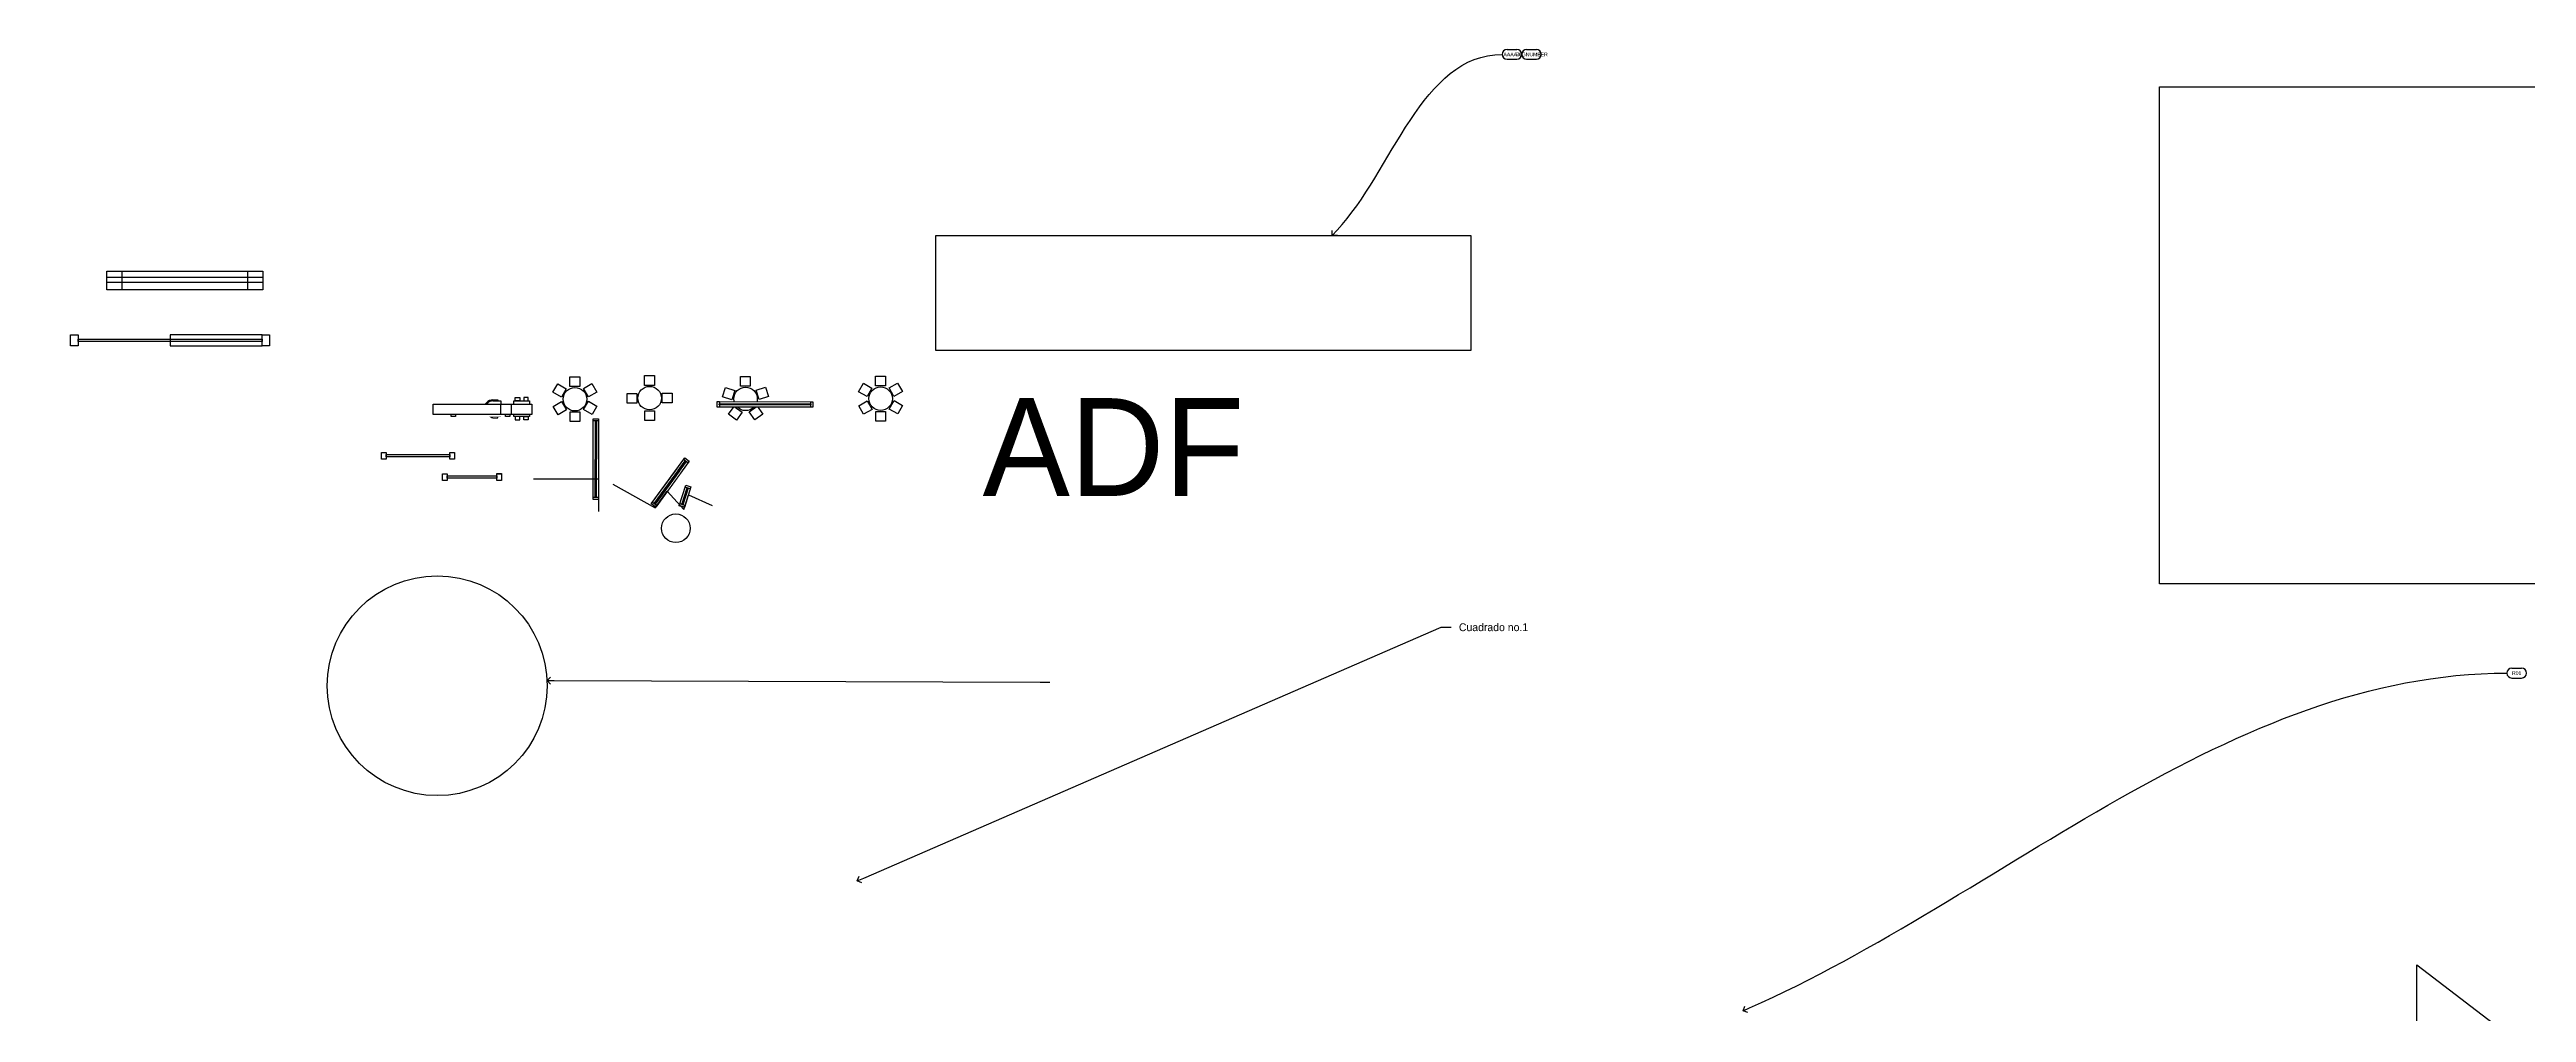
# Model space of a CAD drawing. Header units: metres. Extents: x -16 to 92, y -30 to 13.
# Drawn here: x -15.5 to 47.8, y -11.1 to 13.5 of the extents above; entities that cross this region are included whole.
import ezdxf
from ezdxf import colors
from ezdxf.entities.mleader import LeaderData, LeaderLine
from ezdxf.enums import TextEntityAlignment as Align
from ezdxf.math import Vec2, Vec3

# ---------------------------------------------------------------- set-up
doc = ezdxf.new("R2010")
doc.units = ezdxf.units.M
doc.set_wipeout_variables(frame=1)
doc.layers.add('DIRECTRICES', color=1, linetype='Continuous')
doc.layers.add('ILUMINACIONES', color=50, linetype='Continuous')
doc.styles.add('LEADER', font='ERASMD.TTF')
doc.styles.get("Standard").update_dxf_attribs({"font": 'arial.ttf'})

msp = doc.modelspace()

# ---------------------------------------------------------------- texts
at = {"insert": (8.319, 4.556), "char_height": 2.5, "attachment_point": 1, "style": 'LEADER'}
msp.add_mtext_dynamic_manual_height_columns('ADF', width=5.4179, gutter_width=12.5, heights=[0], dxfattribs=at)

# ---------------------------------------------------------------- blocks, each defined once
blk = doc.blocks.new('_Open90')
at = {"color": 0, "linetype": 'ByBlock', "lineweight": -2}
for p, q in [((0, 0), (-1, 0)), ((-0.5, 0.5), (0, 0)), ((0, 0), (-0.5, -0.5))]:
    blk.add_line(p, q, dxfattribs=at)
blk = doc.blocks.new('_TagSlot')
at = {"color": 0, "linetype": 'ByBlock', "lineweight": -2, "transparency": 16777216}
for p, q in [((-0.125, 0.125), (0.125, 0.125)), ((-0.125, -0.125), (0.125, -0.125))]:
    blk.add_line(p, q, dxfattribs=at)
for centre, start, end in [((-0.125, 0), 90, 270), ((0.125, 0), 270, 90)]:
    blk.add_arc(centre, 0.125, start, end, dxfattribs=at)
at = {"layer": 'DIRECTRICES', "color": 0, "transparency": 16777216, "style": 'LEADER'}
blk.add_attdef('TAGNUMBER', text='', height=0.09375, dxfattribs=at).set_placement((0, -0.046875), align=Align.CENTER)
blk = doc.blocks.new('MESA1')
for points in [[(-0.2, 0.2), (0.2, 0.2), (0.2, -0.2), (-0.2, -0.2)], [(-0.164, 0.284), (-0.051, 0.284), (-0.051, 0.2), (-0.164, 0.2)], [(0.164, 0.284), (0.051, 0.284), (0.051, 0.2), (0.164, 0.2)], [(-0.164, -0.284), (-0.051, -0.284), (-0.051, -0.2), (-0.164, -0.2)], [(0.164, -0.284), (0.051, -0.284), (0.051, -0.2), (0.164, -0.2)]]:
    blk.add_lwpolyline(points, close=True)
blk.add_lwpolyline([(0, 0.2), (0.2, 0.2), (0.2, -0.2), (0, -0.2)])
blk = doc.blocks.new('*U10')
blk.add_lwpolyline([(-0.125, 0.125), (0.125, 0.125), (0.125, -0.125), (-0.125, -0.125)], close=True)
blk = doc.blocks.new('*U11')
at = {"color": 0, "linetype": 'ByBlock', "lineweight": -2, "transparency": 16777216}
blk.add_blockref('*U10', (-2.101, 4.978), dxfattribs=at)
for p, rotation in [((-2.489, 4.75), 59.99999999999999), ((-2.485, 4.3), 120), ((-1.71, 4.756), 299.9999999999999), ((-1.706, 4.307), 239.9999999999999), ((-2.094, 4.079), 180)]:
    blk.add_blockref('*U10', p, dxfattribs=dict(at, rotation=rotation))
blk = doc.blocks.new('*U39')
blk.add_lwpolyline([(-0.125, 0.125), (0.125, 0.125), (0.125, -0.125), (-0.125, -0.125)], close=True)
blk = doc.blocks.new('*U40')
at = {"color": 0, "linetype": 'ByBlock', "lineweight": -2, "transparency": 16777216}
blk.add_blockref('*U39', (-2.101, 4.978), dxfattribs=at)
for p, rotation in [((-2.489, 4.75), 59.99999999999999), ((-2.485, 4.3), 120), ((-1.71, 4.756), 299.9999999999999), ((-1.706, 4.307), 239.9999999999999), ((-2.094, 4.079), 180)]:
    blk.add_blockref('*U39', p, dxfattribs=dict(at, rotation=rotation))
blk = doc.blocks.new('*U41')
blk.add_lwpolyline([(-0.125, 0.125), (0.125, 0.125), (0.125, -0.125), (-0.125, -0.125)], close=True)
blk = doc.blocks.new('*U42')
at = {"color": 0, "linetype": 'ByBlock', "lineweight": -2, "transparency": 16777216}
blk.add_blockref('*U41', (-2.101, 4.978), dxfattribs=at)
for p, rotation in [((-2.547, 4.524), 89.99999999999997), ((-1.648, 4.532), 270), ((-2.094, 4.079), 180)]:
    blk.add_blockref('*U41', p, dxfattribs=dict(at, rotation=rotation))
blk = doc.blocks.new('*U43')
blk.add_lwpolyline([(-0.125, 0.125), (0.125, 0.125), (0.125, -0.125), (-0.125, -0.125)], close=True)
blk = doc.blocks.new('*U38')
at = {"color": 0, "linetype": 'ByBlock', "lineweight": -2, "transparency": 16777216}
blk.add_blockref('*U43', (-2.101, 4.978), dxfattribs=at)
for p, rotation in [((-2.526, 4.663), 71.99999999999997), ((-1.671, 4.671), 288), ((-2.359, 4.162), 144), ((-1.83, 4.167), 215.9999999999999)]:
    blk.add_blockref('*U43', p, dxfattribs=dict(at, rotation=rotation))
blk = doc.blocks.new('*U37')
for centre in [(0, 0), (1.908, 0.028), (4.36, 0.009)]:
    blk.add_circle(centre, 0.3)
for name, p in [('*U40', (2.098, -4.528)), ('*U42', (4.005, -4.5)), ('*U38', (6.457, -4.519))]:
    blk.add_blockref(name, p)
blk = doc.blocks.new('*U62')
blk.add_wipeout([(0, -0.07), (0, 0.07), (1.1, 0.07), (1.1, -0.07)])
for points in [[(-0.002, 0.07), (0.546, 0.07), (0.546, -0.07), (-0.002, -0.07)], [(0, 0.07), (0.053, 0.07), (0.053, -0.07), (0, -0.07)], [(0.051, 0.013), (0.493, 0.014), (0.493, -0.013), (0.051, -0.013)], [(0.493, 0.07), (0.546, 0.07), (0.546, -0.07), (0.493, -0.07)]]:
    blk.add_lwpolyline(points, close=True)
blk = doc.blocks.new('*U61')
blk.add_lwpolyline([(2.009, 0.07), (2.062, 0.07), (2.062, -0.07), (2.009, -0.07)], close=True)
blk.add_wipeout([(0, -0.07), (0, 0.07), (1.1, 0.07), (1.1, -0.07)])
for points in [[(-0.002, 0.07), (2.062, 0.07), (2.062, -0.07), (-0.002, -0.07)], [(0, 0.07), (0.053, 0.07), (0.053, -0.07), (0, -0.07)], [(0.051, 0.013), (2.009, 0.014), (2.009, -0.013), (0.051, -0.013)]]:
    blk.add_lwpolyline(points, close=True)
blk = doc.blocks.new('*U60')
blk.add_wipeout([(0, -0.07), (0, 0.07), (1.1, 0.07), (1.1, -0.07)])
for points in [[(-0.002, 0.07), (1.455, 0.07), (1.455, -0.07), (-0.002, -0.07)], [(0, 0.07), (0.053, 0.07), (0.053, -0.07), (0, -0.07)], [(0.051, 0.013), (1.402, 0.014), (1.402, -0.013), (0.051, -0.013)], [(1.402, 0.07), (1.455, 0.07), (1.455, -0.07), (1.402, -0.07)]]:
    blk.add_lwpolyline(points, close=True)
blk = doc.blocks.new('*U63')
blk.add_lwpolyline([(2.391, 0.07), (2.444, 0.07), (2.444, -0.07), (2.391, -0.07)], close=True)
blk.add_wipeout([(0, -0.07), (0, 0.07), (1.1, 0.07), (1.1, -0.07)])
for points in [[(-0.002, 0.07), (2.444, 0.07), (2.444, -0.07), (-0.002, -0.07)], [(0, 0.07), (0.053, 0.07), (0.053, -0.07), (0, -0.07)], [(0.051, 0.013), (2.391, 0.014), (2.391, -0.013), (0.051, -0.013)]]:
    blk.add_lwpolyline(points, close=True)
blk = doc.blocks.new('*U84')
blk.add_wipeout([(0.516, 0.203), (0.422, -0.169), (1.057, -0.145)])
blk.add_wipeout([(0, -0.088), (0, 0.088), (1.5, 0.086), (1.5, -0.088)])
blk.add_wipeout([(0, -0.088), (0, 0.088), (1.5, 0.088), (1.5, -0.088)])
for points in [[(0, 0.088), (0.114, 0.088), (0.114, -0.088), (0, -0.088)], [(0.114, 0.031), (1.386, 0.031), (1.386, -0.027), (0.114, -0.027)], [(1.386, 0.089), (1.5, 0.089), (1.5, -0.088), (1.386, -0.088)]]:
    blk.add_lwpolyline(points, close=True)
blk = doc.blocks.new('*U82')
blk.add_wipeout([(0.877, 0.203), (0.783, -0.169), (1.418, -0.145)])
blk.add_wipeout([(0, -0.088), (0, 0.088), (1.5, 0.086), (1.5, -0.088)])
blk.add_wipeout([(0, -0.088), (0, 0.088), (1.861, 0.089), (1.861, -0.088)])
for points in [[(0, 0.088), (0.114, 0.088), (0.114, -0.088), (0, -0.088)], [(0.114, 0.031), (1.747, 0.031), (1.747, -0.027), (0.114, -0.027)], [(1.747, 0.089), (1.861, 0.089), (1.861, -0.088), (1.747, -0.088)]]:
    blk.add_lwpolyline(points, close=True)
blk = doc.blocks.new('*U83')
blk.add_wipeout([(0.516, 0.203), (0.422, -0.169), (1.057, -0.145)])
blk.add_wipeout([(0, -0.088), (0, 0.088), (1.5, 0.086), (1.5, -0.088)])
blk.add_wipeout([(0, -0.088), (0, 0.088), (1.5, 0.088), (1.5, -0.088)])
for points in [[(0, 0.088), (0.114, 0.088), (0.114, -0.088), (0, -0.088)], [(0.114, 0.031), (1.386, 0.031), (1.386, -0.027), (0.114, -0.027)], [(1.386, 0.089), (1.5, 0.089), (1.5, -0.088), (1.386, -0.088)]]:
    blk.add_lwpolyline(points, close=True)
blk = doc.blocks.new('*U87')
blk.add_wipeout([(0, -0.132), (0, 0.132), (2.623, 0.132), (2.623, -0.131)])
for points in [[(0, 0.132), (2.526, 0.132), (2.526, -0.131), (0, -0.132)], [(1.734, 0.132), (1.998, 0.132), (1.998, -0.131), (1.734, -0.131)]]:
    blk.add_lwpolyline(points, close=True)
blk = doc.blocks.new('*U100')
for points in [[(-4.895, 0.139), (-4.705, 0.139), (-4.705, -0.139), (-4.895, -0.139)], [(0, -0.031), (-4.705, -0.031), (-4.705, 0.031), (0, 0.031)], [(0, 0.139), (-2.353, 0.139), (-2.353, -0.139), (0, -0.139)], [(0, 0.139), (0.19, 0.139), (0.19, -0.139), (0, -0.139)]]:
    blk.add_lwpolyline(points, close=True)
blk = doc.blocks.new('ventana7')
for points in [[(-15.523, 7.801), (-11.539, 7.801), (-11.539, 7.328), (-15.523, 7.328)], [(-15.523, 7.801), (-15.139, 7.801), (-15.139, 7.328), (-15.523, 7.328)], [(-15.523, 7.646), (-11.539, 7.646), (-11.539, 7.51), (-15.523, 7.51)], [(-11.923, 7.801), (-11.539, 7.801), (-11.539, 7.328), (-11.923, 7.328)]]:
    blk.add_lwpolyline(points, close=True)
blk = doc.blocks.new('*U110')
blk.add_wipeout([(0, -0.25), (0, 0.151), (5.451, 0.151), (5.451, -0.25)])
blk.add_blockref('ventana7', (16.989, -7.578))
blk = doc.blocks.new('SILLA1.1')
for points in [[(0.227, 0.227), (0.349, 0.227), (0.349, 0.2)], [(0.227, 0.2), (0.427, 0.2), (0.427, -0.2), (0.227, -0.2)], [(0.227, -0.227), (0.348, -0.227), (0.348, -0.2)]]:
    blk.add_lwpolyline(points)
for radius in [0.227, 0.2]:
    blk.add_arc((0.227, 0), radius, 90, 270)
at = {"layer": 'ILUMINACIONES'}
for p, q in [((49.384, -34.17), (49.384, -14.216)), ((49.384, -14.216), (75.546, -34.17)), ((75.546, -34.17), (74.418, -15.387))]:
    blk.add_line(p, q, dxfattribs=at)

# ---------------------------------------------------------------- linework, layer by layer
for centre, radius in [((5.712, 4.542), 0.3), ((0.48, 1.228), 0.366)]:
    msp.add_circle(centre, radius)
at = {"layer": 'DIRECTRICES'}
for points in [[(38.391, 12.514), (92.449, 12.514), (92.449, -0.193), (38.391, -0.193)], [(7.121, 8.717), (20.796, 8.717), (20.796, 5.771), (7.121, 5.771)]]:
    msp.add_lwpolyline(points, close=True, dxfattribs=at)
msp.add_circle((-5.617, -2.796), 2.809, dxfattribs=at)

# ---------------------------------------------------------------- block references
for name, p in [('*U110', (-15.523, 7.578)), ('*U100', (-10.089, 6.031)), ('*U37', (-2.098, 4.528)), ('*U11', (7.809, 0.014)), ('SILLA1.1', (-4.42, 4.283)), ('MESA1', (-3.458, 4.287)), ('*U82', (-7.038, 3.08))]:
    msp.add_blockref(name, p)

msp.set_redraw_order([(e.dxf.handle, doc.entitydb.next_handle()) for e in msp.query("TEXT MTEXT ATTDEF DIMENSION ARC_DIMENSION")])  # texts and dimensions are drawn at this point

# ---------------------------------------------------------------- leaders
at = {"layer": 'DIRECTRICES'}
ml = msp.add_multileader_block('Standard', dxfattribs=at)
ml.set_content('_TagSlot', color=2)
ml.set_attribute('TAGNUMBER', 'TAGNUMBER', width=0)
ml.set_leader_properties(color=256, linetype='ByLayer', lineweight=-1)
ml.set_arrow_properties(name='OPEN90')
ml.build(insert=Vec2(0, 0))
ml.multileader.update_dxf_attribs({"leader_type": 2, "dogleg_length": 0.25, "arrow_head_size": 0.18})
ctx = ml.context
ctx.base_point, ctx.char_height, ctx.arrow_head_size, ctx.landing_gap_size, ctx.plane_origin = Vec3(22.094, 13.342), 0.2, 0.18, 0.2, Vec3(17.254, 8.717)
notes = []
notes.append((ctx, [(0, (0, 0, 0), (0, 0), (1, 0), 1, [])]))
ctx.block.insert = Vec3(22.344, 13.342)
ml = msp.add_multileader_block('Standard', dxfattribs=at)
ml.set_content('_TagSlot', color=2)
ml.set_attribute('TAGNUMBER', 'AAAAA', width=0)
ml.set_leader_properties(color=256, linetype='ByLayer', lineweight=-1)
ml.set_arrow_properties(name='OPEN90')
ml.build(insert=Vec2(0, 0))
ml.multileader.update_dxf_attribs({"leader_type": 2, "dogleg_length": 0.25, "arrow_head_size": 0.18})
ctx = ml.context
ctx.base_point, ctx.char_height, ctx.arrow_head_size, ctx.landing_gap_size, ctx.plane_origin = Vec3(21.594, 13.342), 0.2, 0.18, 0.2, Vec3(10.558, 8.216)
notes.append((ctx, [(0, (1, 1, 0), (21.344, 13.342), (1, 0), 0.25, [(0, [(17.254, 8.717)], 0, [])])]))
ctx.block.insert = Vec3(21.844, 13.342)
ml = msp.add_multileader_mtext('Standard', dxfattribs=at)
ml.set_content('Cuadrado no.1^I', color=2, style='LEADER')
ml.set_leader_properties(color=256, linetype='ByLayer', lineweight=-1)
ml.set_arrow_properties(name='OPEN90')
ml.build(insert=Vec2(0, 0))
ml.multileader.update_dxf_attribs({"dogleg_length": 0.25, "arrow_head_size": 0.18})
ctx = ml.context
ctx.base_point, ctx.char_height, ctx.arrow_head_size, ctx.landing_gap_size, ctx.plane_origin = Vec3(20.289, -1.303), 0.2, 0.18, 0.2, Vec3(5.116, -7.787)
notes.append((ctx, [(0, (1, 1, 0), (20.039, -1.303), (1, 0), 0.25, [(0, [(5.116, -7.787)], 0, [])])]))
ctx.mtext.insert, ctx.mtext.flow_direction = Vec3(20.489, -1.201), 5
ml = msp.add_multileader_block('Standard', dxfattribs=at)
ml.set_content('_TagSlot', color=2)
ml.set_attribute('TAGNUMBER', 'R01', width=0)
ml.set_leader_properties(color=256, linetype='ByLayer', lineweight=-1)
ml.set_arrow_properties(name='OPEN90')
ml.build(insert=Vec2(0, 0))
ml.multileader.update_dxf_attribs({"leader_type": 2, "dogleg_length": 0.25, "arrow_head_size": 0.18})
ctx = ml.context
ctx.base_point, ctx.char_height, ctx.arrow_head_size, ctx.landing_gap_size, ctx.plane_origin = Vec3(47.267, -2.474), 0.2, 0.18, 0.2, Vec3(27.753, -11.103)
notes.append((ctx, [(0, (1, 1, 0), (47.017, -2.474), (1, 0), 0.25, [(0, [(27.753, -11.103)], 0, [])])]))
ctx.block.insert = Vec3(47.517, -2.474)
ml = msp.add_multileader_mtext('Standard', dxfattribs=at)
ml.set_content('', color=2, style='LEADER')
ml.set_leader_properties(color=256, linetype='ByLayer', lineweight=-1)
ml.set_arrow_properties(name='OPEN90')
ml.build(insert=Vec2(0, 0))
ml.multileader.update_dxf_attribs({"dogleg_length": 0.25, "arrow_head_size": 0.18})
ctx = ml.context
ctx.base_point, ctx.char_height, ctx.arrow_head_size, ctx.landing_gap_size, ctx.plane_origin = Vec3(10.037, -2.705), 0.2, 0.18, 0.2, Vec3(-2.812, -2.663)
notes.append((ctx, [(0, (1, 1, 0), (9.787, -2.705), (1, 0), 0.25, [(0, [(-2.812, -2.663)], 0, [])])]))
ctx.mtext.insert, ctx.mtext.flow_direction = Vec3(10.237, -2.605), 5
for ctx, leaders in notes:
    for number, flags, end, landing, length, lines in leaders:
        leader = LeaderData()
        leader.index, (leader.has_last_leader_line, leader.has_dogleg_vector, leader.attachment_direction) = number, flags
        leader.last_leader_point, leader.dogleg_vector, leader.dogleg_length = Vec3(end), Vec3(landing), length
        for number, points, colour, breaks in lines:
            line = LeaderLine()
            line.index, line.vertices, line.color, line.breaks = number, Vec3.list(points), colors.encode_raw_color(colour), breaks
            leader.lines.append(line)
        ctx.leaders.append(leader)

# ---------------------------------------------------------------- next in the draw order: block references
for name, p, rotation in [('*U63', (1.54, 4.397), 359.9262659538417), ('*U61', (-1.565, 1.968), 89.92626595384166), ('*U62', (0.633, 1.786), 72.20862556556041)]:
    msp.add_blockref(name, p, dxfattribs=dict(rotation=rotation))
for name, p in [('*U84', (-5.261, 4.171)), ('*U83', (-5.478, 2.536))]:
    msp.add_blockref(name, p)

# ---------------------------------------------------------------- next in the draw order: linework, layer by layer
msp.add_lwpolyline([(-3.155, 2.491), (-1.494, 2.491), (-1.494, 1.661)])

# ---------------------------------------------------------------- next in the draw order: block references
msp.add_blockref('*U87', (-5.723, 4.271))
at = {"rotation": 54.06042014210215}
msp.add_blockref('*U60', (-0.09, 1.811), dxfattribs=at)

# ---------------------------------------------------------------- next in the draw order: linework, layer by layer
msp.add_lwpolyline([(-1.129, 2.355), (-0.046, 1.752), (0.26, 2.175), (0.684, 1.712), (0.802, 2.081), (1.406, 1.807)])

doc.saveas('drawing.dxf')
